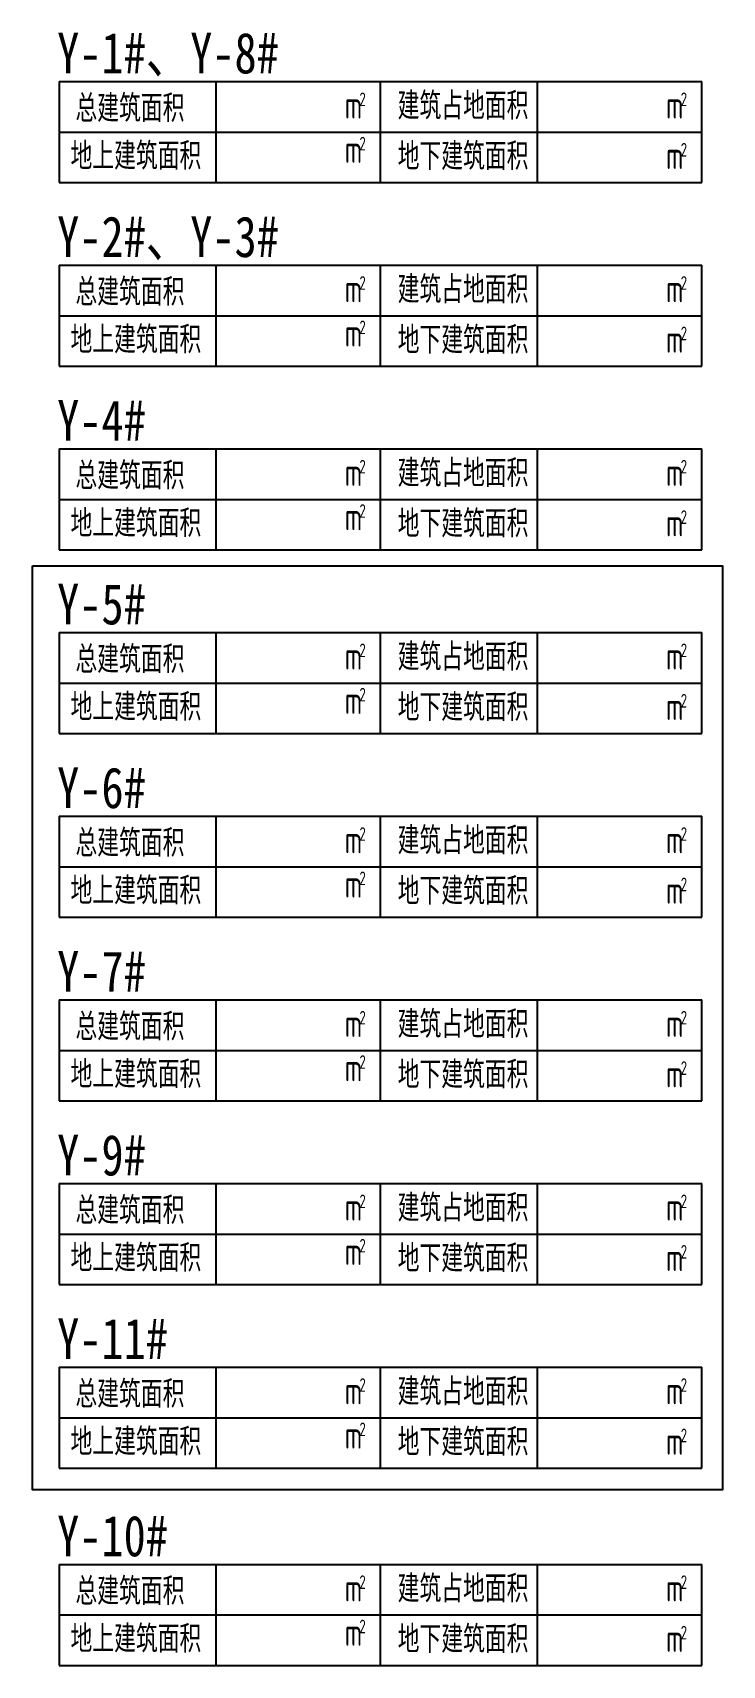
# Model space of a CAD drawing. Extents: x -518115 to 790560, y -210384 to 1628073.
# Drawn here: x -316849 to -306590, y 669735 to 694006 of the extents above; entities that cross this region are included whole.
import ezdxf
from ezdxf.enums import TextEntityAlignment as Align

# ---------------------------------------------------------------- set-up
doc = ezdxf.new("R2010")
doc.units = 0
doc.header["$LTSCALE"] = 1000
doc.header["$MEASUREMENT"] = 0
for name, color, linetype in [('Defpoint', 7, 'Continuous'), ('PUB_TEXT', 4, 'Continuous'), ('text', 7, 'Continuous')]:
    doc.layers.add(name, color=color, linetype=linetype)
doc.styles.add('文字说明', font='GBENOR', dxfattribs={"width": 0.8, "bigfont": 'HZTXT'})
doc.styles.add('黑体', font='')
doc.styles.get('黑体').set_extended_font_data('SimHei')

msp = doc.modelspace()

# ---------------------------------------------------------------- texts
at = {"layer": 'PUB_TEXT', "color": 7, "style": '文字说明', "width": 0.8}
for s, p in [('总建筑面积', (-316211.9, 692677.6)), ('m', (-312206.7, 692728.6)), ('建筑占地面积', (-311418.9, 692714.6)), ('m', (-307427.7, 692728.6)), ('地上建筑面积', (-316284.9, 691969.6)), ('m', (-312206.7, 692069.6)), ('地下建筑面积', (-311418.9, 691964.6)), ('m', (-307427.7, 691978.6)), ('总建筑面积', (-316211.9, 689947.1)), ('m', (-312206.7, 689998.1)), ('建筑占地面积', (-311418.9, 689984.1)), ('m', (-307427.7, 689998.1)), ('地上建筑面积', (-316284.9, 689239.1)), ('m', (-312206.7, 689339.1)), ('地下建筑面积', (-311418.9, 689234.1)), ('m', (-307427.7, 689248.1)), ('总建筑面积', (-316211.9, 687216.7)), ('建筑占地面积', (-311418.9, 687253.7)), ('m', (-312206.7, 687267.7)), ('m', (-307427.7, 687267.7)), ('地上建筑面积', (-316284.9, 686508.7)), ('m', (-312206.7, 686608.7)), ('地下建筑面积', (-311418.9, 686503.7)), ('m', (-307427.7, 686517.7)), ('总建筑面积', (-316211.9, 684486.2)), ('建筑占地面积', (-311418.9, 684523.2)), ('m', (-312206.7, 684537.2)), ('m', (-307427.7, 684537.2)), ('地上建筑面积', (-316284.9, 683778.2)), ('地下建筑面积', (-311418.9, 683773.2)), ('m', (-312206.7, 683878.2)), ('m', (-307427.7, 683787.2)), ('总建筑面积', (-316211.9, 681755.8)), ('m', (-312206.7, 681806.8)), ('建筑占地面积', (-311418.9, 681792.8)), ('m', (-307427.7, 681806.8)), ('地上建筑面积', (-316284.9, 681047.8)), ('m', (-312206.7, 681147.8)), ('地下建筑面积', (-311418.9, 681042.8)), ('m', (-307427.7, 681056.8)), ('总建筑面积', (-316211.9, 679025.3)), ('m', (-312206.7, 679076.3)), ('建筑占地面积', (-311418.9, 679062.3)), ('m', (-307427.7, 679076.3)), ('地上建筑面积', (-316284.9, 678317.3)), ('m', (-312206.7, 678417.3)), ('地下建筑面积', (-311418.9, 678312.3)), ('m', (-307427.7, 678326.3)), ('总建筑面积', (-316211.9, 676294.9)), ('建筑占地面积', (-311418.9, 676331.9)), ('m', (-312206.7, 676345.9)), ('m', (-307427.7, 676345.9)), ('地上建筑面积', (-316284.9, 675586.9)), ('m', (-312206.7, 675686.9)), ('地下建筑面积', (-311418.9, 675581.9)), ('m', (-307427.7, 675595.9)), ('总建筑面积', (-316211.9, 673564.4)), ('建筑占地面积', (-311418.9, 673601.4)), ('m', (-312206.7, 673615.4)), ('m', (-307427.7, 673615.4)), ('地上建筑面积', (-316284.9, 672856.4)), ('地下建筑面积', (-311418.9, 672851.4)), ('m', (-312206.7, 672956.4)), ('m', (-307427.7, 672865.4)), ('建筑占地面积', (-311418.9, 670670.7)), ('总建筑面积', (-316211.9, 670633.7)), ('m', (-312206.7, 670684.7)), ('m', (-307427.7, 670684.7)), ('地上建筑面积', (-316284.9, 669925.7)), ('地下建筑面积', (-311418.9, 669920.7)), ('m', (-312206.7, 670025.7)), ('m', (-307427.7, 669934.7))]:
    msp.add_text(s, height=405, dxfattribs=at).set_placement(p)
for p in [(-311940.4, 693015.6), (-307161.5, 693015.6), (-311940.4, 692356.6), (-307161.5, 692265.6), (-311940.4, 690285.1), (-307161.5, 690285.1), (-311940.4, 689626.1), (-307161.5, 689535.1), (-311940.4, 687554.7), (-307161.5, 687554.7), (-311940.4, 686895.7), (-307161.5, 686804.7), (-311940.4, 684824.2), (-307161.5, 684824.2), (-311940.4, 684165.2), (-307161.5, 684074.2), (-311940.4, 682093.8), (-307161.5, 682093.8), (-311940.4, 681434.8), (-307161.5, 681343.8), (-311940.4, 679363.3), (-307161.5, 679363.3), (-311940.4, 678704.3), (-307161.5, 678613.3), (-311940.4, 676632.9), (-307161.5, 676632.9), (-311940.4, 675973.9), (-307161.5, 675882.9), (-311940.4, 673902.4), (-307161.5, 673902.4), (-311940.4, 673243.4), (-307161.5, 673152.4), (-311940.4, 670971.7), (-307161.5, 670971.7), (-311940.4, 670312.7), (-307161.5, 670221.7)]:
    msp.add_text('2', height=202.5, dxfattribs=at).set_placement(p, align=Align.MIDDLE)
at = {"layer": 'text', "color": 2, "style": '黑体', "width": 0.8}
for s, p in [('Y-1#、Y-8#', (-316484.2, 693400.5)), ('Y-2#、Y-3#', (-316484.2, 690670.1)), ('Y-4#', (-316484.2, 687939.6)), ('Y-5#', (-316484.2, 685209.2)), ('Y-6#', (-316484.2, 682478.7)), ('Y-7#', (-316484.2, 679748.3)), ('Y-9#', (-316484.2, 677017.8)), ('Y-11#', (-316484.2, 674287.4)), ('Y-10#', (-316484.2, 671356.7))]:
    msp.add_text(s, height=605.65, dxfattribs=at).set_placement(p)

# ---------------------------------------------------------------- linework, layer by layer
at = {"layer": 'Defpoint', "color": 252}
for p, q in [((-316453.6, 693279.1), (-316453.6, 692529.1)), ((-316453.6, 693279.1), (-306895.7, 693279.1)), ((-314120.6, 692529.1), (-314120.6, 693279.1)), ((-311674.7, 691779.1), (-311674.7, 693279.1)), ((-309341.7, 692529.1), (-309341.7, 693279.1)), ((-306895.7, 692529.1), (-306895.7, 693279.1)), ((-316453.6, 692529.1), (-316453.6, 691779.1)), ((-316453.6, 692529.1), (-306895.7, 692529.1)), ((-314120.6, 691779.1), (-314120.6, 692529.1)), ((-309341.7, 691779.1), (-309341.7, 692529.1)), ((-306895.7, 691779.1), (-306895.7, 692529.1)), ((-316453.6, 691779.1), (-309102.7, 691779.1)), ((-311674.7, 691779.1), (-306895.7, 691779.1)), ((-316453.6, 690548.6), (-316453.6, 689798.6)), ((-316453.6, 690548.6), (-306895.7, 690548.6)), ((-314120.6, 689798.6), (-314120.6, 690548.6)), ((-311674.7, 689048.6), (-311674.7, 690548.6)), ((-309341.7, 689798.6), (-309341.7, 690548.6)), ((-306895.7, 689798.6), (-306895.7, 690548.6)), ((-316453.6, 689798.6), (-316453.6, 689048.6)), ((-316453.6, 689798.6), (-306895.7, 689798.6)), ((-314120.6, 689048.6), (-314120.6, 689798.6)), ((-309341.7, 689048.6), (-309341.7, 689798.6)), ((-306895.7, 689048.6), (-306895.7, 689798.6)), ((-316453.6, 689048.6), (-309102.7, 689048.6)), ((-311674.7, 689048.6), (-306895.7, 689048.6)), ((-316453.6, 687818.2), (-316453.6, 687068.2)), ((-316453.6, 687818.2), (-306895.7, 687818.2)), ((-314120.6, 687068.2), (-314120.6, 687818.2)), ((-311674.7, 686318.2), (-311674.7, 687818.2)), ((-309341.7, 687068.2), (-309341.7, 687818.2)), ((-306895.7, 687068.2), (-306895.7, 687818.2)), ((-316453.6, 687068.2), (-316453.6, 686318.2)), ((-316453.6, 687068.2), (-306895.7, 687068.2)), ((-314120.6, 686318.2), (-314120.6, 687068.2)), ((-309341.7, 686318.2), (-309341.7, 687068.2)), ((-306895.7, 686318.2), (-306895.7, 687068.2)), ((-316453.6, 686318.2), (-309102.7, 686318.2)), ((-311674.7, 686318.2), (-306895.7, 686318.2)), ((-316453.6, 685087.7), (-316453.6, 684337.7)), ((-316453.6, 685087.7), (-306895.7, 685087.7)), ((-314120.6, 684337.7), (-314120.6, 685087.7)), ((-311674.7, 683587.7), (-311674.7, 685087.7)), ((-309341.7, 684337.7), (-309341.7, 685087.7)), ((-306895.7, 684337.7), (-306895.7, 685087.7)), ((-316453.6, 684337.7), (-316453.6, 683587.7)), ((-316453.6, 684337.7), (-306895.7, 684337.7)), ((-314120.6, 683587.7), (-314120.6, 684337.7)), ((-309341.7, 683587.7), (-309341.7, 684337.7)), ((-306895.7, 683587.7), (-306895.7, 684337.7)), ((-316453.6, 683587.7), (-309102.7, 683587.7)), ((-311674.7, 683587.7), (-306895.7, 683587.7)), ((-316453.6, 682357.3), (-316453.6, 681607.3)), ((-316453.6, 682357.3), (-306895.7, 682357.3)), ((-314120.6, 681607.3), (-314120.6, 682357.3)), ((-311674.7, 680857.3), (-311674.7, 682357.3)), ((-309341.7, 681607.3), (-309341.7, 682357.3)), ((-306895.7, 681607.3), (-306895.7, 682357.3)), ((-316453.6, 681607.3), (-316453.6, 680857.3)), ((-316453.6, 681607.3), (-306895.7, 681607.3)), ((-314120.6, 680857.3), (-314120.6, 681607.3)), ((-309341.7, 680857.3), (-309341.7, 681607.3)), ((-306895.7, 680857.3), (-306895.7, 681607.3)), ((-316453.6, 680857.3), (-309102.7, 680857.3)), ((-311674.7, 680857.3), (-306895.7, 680857.3)), ((-316453.6, 679626.8), (-316453.6, 678876.8)), ((-316453.6, 679626.8), (-306895.7, 679626.8)), ((-314120.6, 678876.8), (-314120.6, 679626.8)), ((-311674.7, 678126.8), (-311674.7, 679626.8)), ((-309341.7, 678876.8), (-309341.7, 679626.8)), ((-306895.7, 678876.8), (-306895.7, 679626.8)), ((-316453.6, 678876.8), (-316453.6, 678126.8)), ((-316453.6, 678876.8), (-306895.7, 678876.8)), ((-314120.6, 678126.8), (-314120.6, 678876.8)), ((-309341.7, 678126.8), (-309341.7, 678876.8)), ((-306895.7, 678126.8), (-306895.7, 678876.8)), ((-316453.6, 678126.8), (-309102.7, 678126.8)), ((-311674.7, 678126.8), (-306895.7, 678126.8)), ((-316453.6, 676896.4), (-316453.6, 676146.4)), ((-316453.6, 676896.4), (-306895.7, 676896.4)), ((-314120.6, 676146.4), (-314120.6, 676896.4)), ((-311674.7, 675396.4), (-311674.7, 676896.4)), ((-309341.7, 676146.4), (-309341.7, 676896.4)), ((-306895.7, 676146.4), (-306895.7, 676896.4)), ((-316453.6, 676146.4), (-316453.6, 675396.4)), ((-316453.6, 676146.4), (-306895.7, 676146.4)), ((-314120.6, 675396.4), (-314120.6, 676146.4)), ((-309341.7, 675396.4), (-309341.7, 676146.4)), ((-306895.7, 675396.4), (-306895.7, 676146.4)), ((-316453.6, 675396.4), (-309102.7, 675396.4)), ((-311674.7, 675396.4), (-306895.7, 675396.4)), ((-316453.6, 674165.9), (-316453.6, 673415.9)), ((-316453.6, 674165.9), (-306895.7, 674165.9)), ((-314120.6, 673415.9), (-314120.6, 674165.9)), ((-311674.7, 672665.9), (-311674.7, 674165.9)), ((-309341.7, 673415.9), (-309341.7, 674165.9)), ((-306895.7, 673415.9), (-306895.7, 674165.9)), ((-316453.6, 673415.9), (-316453.6, 672665.9)), ((-316453.6, 673415.9), (-306895.7, 673415.9)), ((-314120.6, 672665.9), (-314120.6, 673415.9)), ((-309341.7, 672665.9), (-309341.7, 673415.9)), ((-306895.7, 672665.9), (-306895.7, 673415.9)), ((-316453.6, 672665.9), (-309102.7, 672665.9)), ((-311674.7, 672665.9), (-306895.7, 672665.9)), ((-316453.6, 671235.2), (-316453.6, 670485.2)), ((-316453.6, 671235.2), (-306895.7, 671235.2)), ((-314120.6, 670485.2), (-314120.6, 671235.2)), ((-311674.7, 669735.2), (-311674.7, 671235.2)), ((-309341.7, 670485.2), (-309341.7, 671235.2)), ((-306895.7, 670485.2), (-306895.7, 671235.2)), ((-316453.6, 670485.2), (-316453.6, 669735.2)), ((-316453.6, 670485.2), (-306895.7, 670485.2)), ((-314120.6, 669735.2), (-314120.6, 670485.2)), ((-309341.7, 669735.2), (-309341.7, 670485.2)), ((-306895.7, 669735.2), (-306895.7, 670485.2)), ((-316453.6, 669735.2), (-309102.7, 669735.2)), ((-311674.7, 669735.2), (-306895.7, 669735.2))]:
    msp.add_line(p, q, dxfattribs=at)
at = {"layer": 'text', "color": 2}
msp.add_lwpolyline([(-316848.8, 686080.6), (-306589.7, 686080.6), (-306589.7, 672344.3), (-316848.8, 672344.3)], close=True, dxfattribs=at)

msp.set_redraw_order([(e.dxf.handle, doc.entitydb.next_handle()) for e in msp.query("TEXT MTEXT ATTDEF DIMENSION ARC_DIMENSION")])  # texts and dimensions are drawn at this point

doc.saveas('drawing.dxf')
